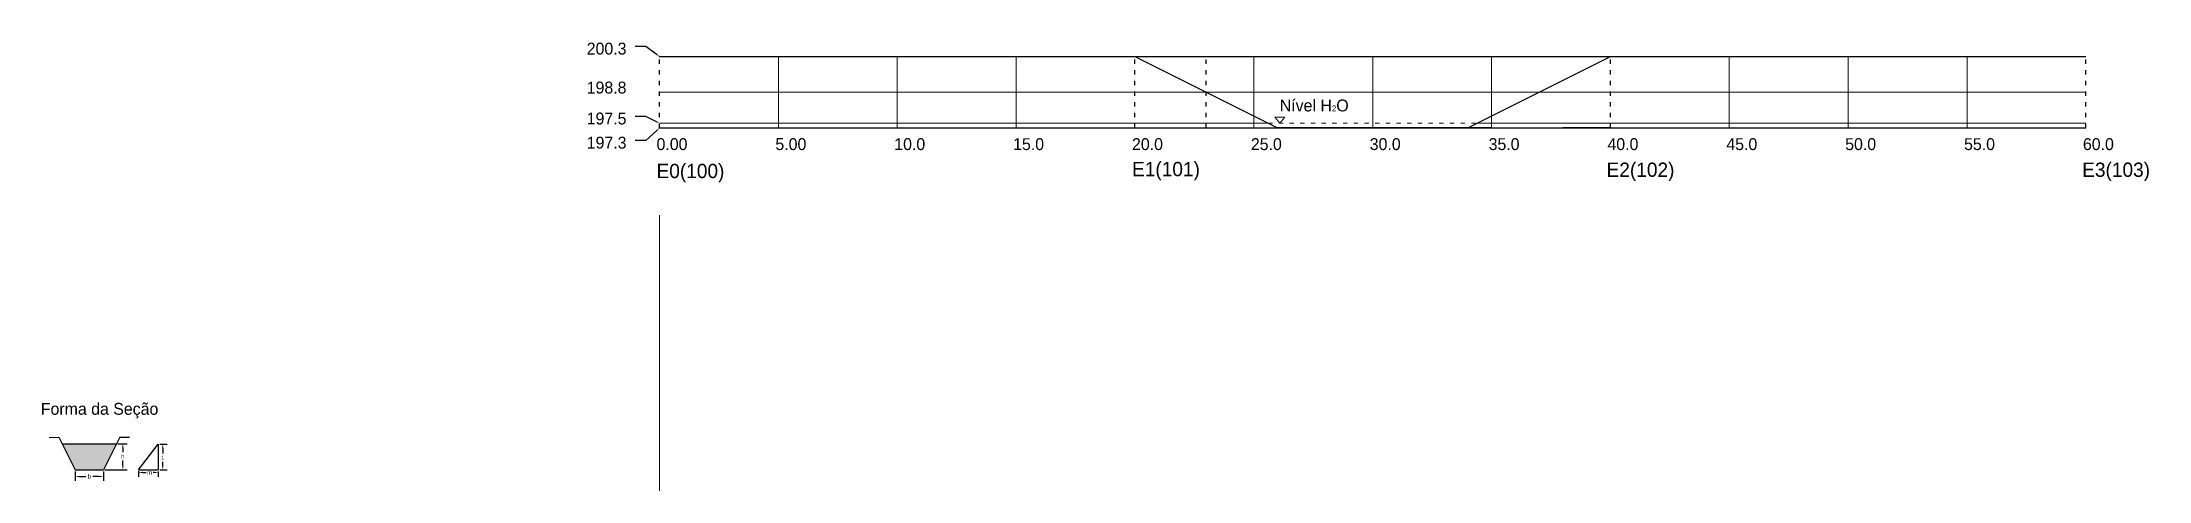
# Model space of a CAD drawing. Extents: x -26 to 144, y 0 to 202.
# Drawn here: x -26 to 62.6, y 182.5 to 200.9 of the extents above; entities that cross this region are included whole.
import ezdxf
from ezdxf import colors
from ezdxf.entities.mleader import LeaderData, LeaderLine
from ezdxf.math import Vec2, Vec3

# ---------------------------------------------------------------- set-up
doc = ezdxf.new("R2010")
doc.units = 0
doc.header["$MEASUREMENT"] = 0
doc.linetypes.add('ACAD_ISO03W100', pattern=[30, 12, -18])
doc.layers.get('0').update_dxf_attribs({"linetype": 'CONTINUOUS'})
doc.layers.get('DEFPOINTS').update_dxf_attribs({"linetype": 'CONTINUOUS'})
doc.layers.add('PAREDE', color=7, linetype='CONTINUOUS')
doc.styles.add('PADRÃO', font='', dxfattribs={"height": 0.2})
doc.styles.get('PADRÃO').set_extended_font_data('AvantGarde Bk BT')
doc.dimstyles.get("Standard").update_dxf_attribs({"dimtxt": 0.18, "dimasz": 0.18, "dimexe": 0.18, "dimexo": 0.0625, "dimgap": 0.09, "dimtad": 0, "dimtih": 1, "dimtoh": 1, "dimdec": 4, "dimzin": 0, "dimdsep": 46, "dimtxsty": 'Standard', "dimcen": 0.09, "dimadec": 0, "dimazin": 0, "dimtfac": 1, "dimtdec": 4, "dimtofl": 0, "dimtmove": 0, "dimatfit": 3, "dimfxl": 1, "dimtolj": 1, "dimtzin": 0, "dimarcsym": 0})

msp = doc.modelspace()

# ---------------------------------------------------------------- texts
at = {"insert": (-26.02489, 185.74778), "char_height": 0.5, "attachment_point": 1}
msp.add_mtext_dynamic_manual_height_columns('Forma da Seção', width=23.5886393, gutter_width=12.5, heights=[0], dxfattribs=at)
at = {"layer": 'PAREDE', "color": 1, "ltscale": 0.015, "char_height": 0.5, "attachment_point": 1, "style": 'PADRÃO'}
for s, insert in [('200.3', (-3.06238, 200.88566)), ('198.8', (-3.06309, 199.24815)), ('197.3', (-3.06238, 196.93326)), ('0.00', (-0.12546, 196.87171)), ('5.00', (4.87454, 196.87236)), ('10.0', (9.87454, 196.87171)), ('15.0', (14.87454, 196.87171)), ('20.0', (19.87454, 196.87171)), ('25.0', (24.87454, 196.87171)), ('30.0', (29.87454, 196.87171)), ('35.0', (34.87454, 196.87171)), ('40.0', (39.87454, 196.87171)), ('45.0', (44.87454, 196.87171)), ('50.0', (49.87454, 196.87171)), ('55.0', (54.87454, 196.87171)), ('60.0', (59.87454, 196.87171))]:
    msp.add_mtext_dynamic_manual_height_columns(s, width=0.4646871, gutter_width=1, heights=[0], dxfattribs=dict(at, insert=insert))
at = {"layer": 'PAREDE', "color": 4, "ltscale": 0.015, "char_height": 0.5, "attachment_point": 1, "style": 'PADRÃO'}
for s, width, insert in [('Nível H{\\H0.5x;2}O', 4.9316129, (26.09023, 198.49521)), ('197.5', 0.4646871, (-3.06309, 197.94815))]:
    msp.add_mtext_dynamic_manual_height_columns(s, width=width, gutter_width=1, heights=[0], dxfattribs=dict(at, insert=insert))
at = {"layer": 'PAREDE', "ltscale": 0.015, "char_height": 0.6, "attachment_point": 1, "style": 'PADRÃO'}
for s, insert in [('E1(101)', (19.87694, 195.87401)), ('E2(102)', (39.83765, 195.84623)), ('E3(103)', (59.84342, 195.84623)), ('E0(100)', (-0.12546, 195.79356))]:
    msp.add_mtext_dynamic_manual_height_columns(s, width=0.4646871, gutter_width=1, heights=[0], dxfattribs=dict(at, insert=insert))

# ---------------------------------------------------------------- blocks, each defined once
blk = doc.blocks.new('*D24')
at = {"color": 0, "lineweight": -2, "transparency": 16777216}
for p, q in [((-24.579, 182.87), (-24.579, 182.473)), ((-24.399, 182.653), (-24.134, 182.653)), ((-23.57, 182.653), (-23.834, 182.653)), ((-23.39, 182.87), (-23.39, 182.473))]:
    blk.add_line(p, q, dxfattribs=at)
at = {"color": 0, "lineweight": 5, "transparency": 16777216}
for points in [[(-24.399, 182.683), (-24.399, 182.623), (-24.579, 182.653)], [(-23.57, 182.683), (-23.57, 182.623), (-23.39, 182.653)]]:
    blk.add_solid(points, dxfattribs=at)
at = {"layer": 'DEFPOINTS', "color": 0, "lineweight": 5, "transparency": 16777216}
for p in [(-24.579, 182.933), (-23.39, 182.933), (-23.39, 182.653)]:
    blk.add_point(p, dxfattribs=at)
at = {"color": 0, "transparency": 16777216, "insert": (-23.984, 182.653), "char_height": 0.18, "attachment_point": 5}
blk.add_mtext('\\A1;b', dxfattribs=at)
blk = doc.blocks.new('*D25')
at = {"color": 0, "lineweight": -2, "transparency": 16777216}
for p, q in [((-21.92, 182.873), (-21.92, 182.647)), ((-21.74, 182.826), (-21.6, 182.826)), ((-21.263, 182.825), (-21.3, 182.825)), ((-21.083, 182.87), (-21.084, 182.644))]:
    blk.add_line(p, q, dxfattribs=at)
at = {"color": 0, "lineweight": 5, "transparency": 16777216}
for points in [[(-21.74, 182.856), (-21.74, 182.796), (-21.92, 182.827)], [(-21.263, 182.855), (-21.263, 182.795), (-21.083, 182.824)]]:
    blk.add_solid(points, dxfattribs=at)
at = {"layer": 'DEFPOINTS', "color": 0, "lineweight": 5, "transparency": 16777216}
for p in [(-21.919, 182.936), (-21.083, 182.933), (-21.083, 182.824)]:
    blk.add_point(p, dxfattribs=at)
at = {"color": 0, "transparency": 16777216, "insert": (-21.45, 182.826), "char_height": 0.18, "attachment_point": 5}
blk.add_mtext('\\A1;m', dxfattribs=at)
blk = doc.blocks.new('*D23')
at = {"color": 0, "lineweight": -2, "transparency": 16777216}
for p, q in [((-22.779, 184.033), (-22.395, 184.033)), ((-22.575, 183.853), (-22.575, 183.68)), ((-23.327, 182.933), (-22.395, 182.933)), ((-22.575, 183.113), (-22.575, 183.32))]:
    blk.add_line(p, q, dxfattribs=at)
at = {"color": 0, "lineweight": 5, "transparency": 16777216}
for points in [[(-22.605, 183.853), (-22.545, 183.853), (-22.575, 184.033)], [(-22.605, 183.113), (-22.545, 183.113), (-22.575, 182.933)]]:
    blk.add_solid(points, dxfattribs=at)
at = {"layer": 'DEFPOINTS', "color": 0, "lineweight": 5, "transparency": 16777216}
for p in [(-22.842, 184.033), (-22.575, 184.033), (-23.39, 182.933)]:
    blk.add_point(p, dxfattribs=at)
at = {"color": 0, "transparency": 16777216, "insert": (-22.575, 183.5), "char_height": 0.18, "attachment_point": 5}
blk.add_mtext('\\A1;h', dxfattribs=at)
blk = doc.blocks.new('*D26')
at = {"color": 0, "lineweight": -2, "transparency": 16777216}
for p, q in [((-21.02, 184.014), (-20.717, 184.014)), ((-20.897, 183.834), (-20.897, 183.626)), ((-21.02, 182.933), (-20.717, 182.933)), ((-20.897, 183.113), (-20.897, 183.266))]:
    blk.add_line(p, q, dxfattribs=at)
at = {"color": 0, "lineweight": 5, "transparency": 16777216}
for points in [[(-20.927, 183.834), (-20.867, 183.834), (-20.897, 184.014)], [(-20.927, 183.113), (-20.867, 183.113), (-20.897, 182.933)]]:
    blk.add_solid(points, dxfattribs=at)
at = {"layer": 'DEFPOINTS', "color": 0, "lineweight": 5, "transparency": 16777216}
for p in [(-21.083, 184.014), (-21.083, 182.933), (-20.897, 182.933)]:
    blk.add_point(p, dxfattribs=at)
at = {"color": 0, "transparency": 16777216, "insert": (-20.897, 183.446), "char_height": 0.18, "width": 0.57734, "attachment_point": 5}
blk.add_mtext('\\A1;1', dxfattribs=at)

# ---------------------------------------------------------------- dimensions: what is measured, and where the dimension line sits
at = {"color": 1}
for base, p1, p2, angle, text, picture, middle, dimtype in [((-22.57547, 184.03272), (-23.38974, 182.93295), (-22.84175, 184.03272), 90, 'h', '*D23', (-22.57547, 183.49965), 160), ((-20.89684, 182.93295), (-21.08295, 184.01363), (-21.08295, 182.93295), 90, '1', '*D26', (-20.89684, 183.44619), 160), ((-21.0833, 182.82433), (-21.91941, 182.93567), (-21.08295, 182.93295), 359.814093, 'm', '*D25', (-21.45038, 182.82552), 161)]:
    dim = msp.add_linear_dim(base=base, p1=p1, p2=p2, angle=angle, text=text, dimstyle='Standard', dxfattribs=at)
    dim.commit()
    dim.dimension.update_dxf_attribs({"geometry": picture, "text_midpoint": middle, "dimtype": dimtype})
dim = msp.add_linear_dim(base=(-23.38974, 182.65251), p1=(-24.57872, 182.93295), p2=(-23.38974, 182.93295), text='b', dimstyle='Standard', dxfattribs=at)
dim.commit()
dim.dimension.update_dxf_attribs({"geometry": '*D24', "text_midpoint": (-23.98423, 182.65251)})

# ---------------------------------------------------------------- hatches: boundary and pattern name
h = msp.add_hatch(color=4)
h.dxf.hatch_style = 1
h.paths.add_polyline_path([(-22.84175, 184.03272), (-25.12671, 184.03272), (-24.57872, 182.93295), (-23.38974, 182.93295)])

# ---------------------------------------------------------------- linework, layer by layer
at = {"color": 18, "ltscale": 2, "true_color": 0x000000}
for p, q in [((-25.67122, 184.29722), (-25.26158, 184.30342)), ((-25.26158, 184.30342), (-24.57872, 182.93295)), ((-22.70688, 184.30342), (-23.38974, 182.93295)), ((-22.70688, 184.30342), (-22.29724, 184.30961)), ((-21.91941, 182.93567), (-21.08295, 184.01363)), ((-21.08295, 184.01363), (-21.08295, 182.93295)), ((-24.57872, 182.93295), (-23.38974, 182.93295)), ((-21.91941, 182.93567), (-21.08295, 182.93295))]:
    msp.add_line(p, q, dxfattribs=at)
at = {"color": 4, "ltscale": 2}
msp.add_line((-25.12671, 184.03272), (-22.84175, 184.03272), dxfattribs=at)
at = {"layer": 'PAREDE', "color": 5, "ltscale": 0.015}
for p, q in [((0, 200.3), (20, 200.3)), ((20, 200.3), (26, 197.3)), ((34, 197.3), (40, 200.3)), ((40, 200.3), (60, 200.3)), ((34, 197.3), (26, 197.3))]:
    msp.add_line(p, q, dxfattribs=at)
at = {"layer": 'PAREDE', "color": 1, "linetype": 'ACAD_ISO03W100', "ltscale": 0.015}
for p, q in [((0, 197.3), (0, 200.3)), ((20, 197.3), (20, 200.3)), ((40, 197.3), (40, 200.3)), ((60, 197.3), (60, 200.3))]:
    msp.add_line(p, q, dxfattribs=at)
at = {"layer": 'PAREDE', "linetype": 'Continuous', "lineweight": 5, "ltscale": 0.015}
msp.add_line((5, 197.30065), (5, 200.3), dxfattribs=at)
at = {"layer": 'PAREDE', "linetype": 'ByBlock', "lineweight": 5, "ltscale": 0.015}
for p, q in [((10, 197.3), (10, 200.3)), ((15, 197.3), (15, 200.3)), ((25, 197.3), (25, 200.3)), ((30, 197.3), (30, 200.3)), ((35, 197.3), (35, 200.3)), ((45, 197.3), (45, 200.3)), ((50, 197.3), (50, 200.3)), ((55, 197.3), (55, 200.3)), ((30, 197.3), (30, 198.7)), ((30, 197.3), (30, 198.2)), ((30, 197.3), (30, 197.4))]:
    msp.add_line(p, q, dxfattribs=at)
at = {"layer": 'PAREDE', "ltscale": 0.015}
for p, q in [((20, 200.3), (40, 200.3)), ((0, 197.3), (60, 197.3)), ((0, 197.3), (5, 197.3)), ((5, 197.3), (10, 197.3)), ((10, 197.3), (15, 197.3)), ((15, 197.3), (20, 197.3)), ((20, 197.3), (25, 197.3)), ((25, 197.3), (27, 197.3)), ((25, 197.3), (26, 197.3)), ((30, 197.3), (35, 197.3)), ((35, 197.3), (34, 197.3)), ((35, 197.3), (40, 197.3)), ((40, 197.3), (38, 197.3)), ((40, 197.3), (45, 197.3)), ((45, 197.3), (50, 197.3)), ((50, 197.3), (55, 197.3))]:
    msp.add_line(p, q, dxfattribs=at)
at = {"layer": 'PAREDE', "color": 1, "linetype": 'ACAD_ISO03W100', "ltscale": 0.015}
msp.add_lwpolyline([(23, 197.3), (23, 197.3), (23, 200.3)], dxfattribs=at)
at = {"layer": 'PAREDE', "linetype": 'ByBlock', "lineweight": 5, "ltscale": 0.015}
msp.add_lwpolyline([(0, 198.8), (60, 198.8)], dxfattribs=at)
at = {"layer": 'PAREDE', "color": 4, "linetype": 'ByBlock', "lineweight": 5, "ltscale": 0.015}
for points in [[(26.09023, 197.5), (26.09023, 197.5), (26.3046, 197.75935), (25.87586, 197.75935), (26.09023, 197.5)], [(0, 197.5), (0, 197.5), (25.6, 197.5)], [(34.4, 197.5), (60, 197.5)]]:
    msp.add_lwpolyline(points, dxfattribs=at)
at = {"layer": 'PAREDE', "color": 4, "linetype": 'ACAD_ISO03W100', "lineweight": 5, "ltscale": 0.015}
msp.add_lwpolyline([(25.6, 197.5), (34.4, 197.5)], dxfattribs=at)
at = {"layer": 'PAREDE', "color": 3, "linetype": 'ByBlock', "lineweight": 5, "ltscale": 0.015}
msp.add_lwpolyline([(0, 0), (0, 193.63834)], dxfattribs=at)
at = {"layer": 'PAREDE', "ltscale": 0.015}
for p in [(0, 200.3), (0, 198.8), (0, 197.3)]:
    msp.add_point(p, dxfattribs=at)

msp.set_redraw_order([(e.dxf.handle, doc.entitydb.next_handle()) for e in msp.query("TEXT MTEXT ATTDEF DIMENSION ARC_DIMENSION")])  # texts and dimensions are drawn at this point

# ---------------------------------------------------------------- leaders
at = {"layer": 'PAREDE', "color": 1, "linetype": 'ByBlock', "lineweight": 5, "ltscale": 0.015}
ml = msp.add_multileader_mtext('Standard', dxfattribs=at)
ml.set_content('', color=1)
ml.set_leader_properties()
ml.build(insert=Vec2(0, 0))
ml.multileader.update_dxf_attribs({"text_right_attachment_type": 6, "dogleg_length": 0.36, "arrow_head_size": 0.18})
ctx = ml.context
ctx.base_point, ctx.char_height, ctx.arrow_head_size, ctx.landing_gap_size, ctx.plane_origin = Vec3(-1.11243, 200.81551), 0.18, 0.18, 0.09, Vec3(0, 200.3)
ctx.right_attachment, ctx.text_align_type = 6, 2
notes = []
notes.append((ctx, [(0, (1, 1, 0), (-0.57243, 200.72551), (-1, 0), 0.36, [(0, [(0, 200.3)], 0, [])])]))
ctx.mtext.insert, ctx.mtext.alignment, ctx.mtext.flow_direction = Vec3(-1.02243, 200.90551), 3, 5
at = {"layer": 'PAREDE', "color": 4, "linetype": 'ByBlock', "lineweight": 5, "ltscale": 0.015}
ml = msp.add_multileader_mtext('Standard', dxfattribs=at)
ml.set_content('', color=4)
ml.set_leader_properties()
ml.build(insert=Vec2(0, 0))
ml.multileader.update_dxf_attribs({"text_right_attachment_type": 6, "dogleg_length": 0.36, "arrow_head_size": 0.18})
ctx = ml.context
ctx.base_point, ctx.char_height, ctx.arrow_head_size, ctx.landing_gap_size, ctx.plane_origin = Vec3(-1.11243, 197.86912), 0.18, 0.18, 0.09, Vec3(0, 197.5)
ctx.right_attachment, ctx.text_align_type = 6, 2
notes.append((ctx, [(0, (1, 1, 0), (-0.57243, 197.77912), (-1, 0), 0.36, [(0, [(0, 197.5)], 0, [])])]))
ctx.mtext.insert, ctx.mtext.alignment, ctx.mtext.flow_direction = Vec3(-1.02243, 197.95912), 3, 5
at = {"layer": 'PAREDE', "color": 1, "linetype": 'ByBlock', "lineweight": 5, "ltscale": 0.015}
ml = msp.add_multileader_mtext('Standard', dxfattribs=at)
ml.set_content('', color=1)
ml.set_leader_properties()
ml.build(insert=Vec2(0, 0))
ml.multileader.update_dxf_attribs({"text_right_attachment_type": 6, "dogleg_length": 0.36, "arrow_head_size": 0.18})
ctx = ml.context
ctx.base_point, ctx.char_height, ctx.arrow_head_size, ctx.landing_gap_size, ctx.plane_origin = Vec3(-1.11243, 196.8637), 0.18, 0.18, 0.09, Vec3(0, 197.3)
ctx.right_attachment, ctx.text_align_type = 6, 2
notes.append((ctx, [(0, (1, 1, 0), (-0.57243, 196.7737), (-1, 0), 0.36, [(0, [(0, 197.3)], 0, [])])]))
ctx.mtext.insert, ctx.mtext.alignment, ctx.mtext.flow_direction = Vec3(-1.02243, 196.9537), 3, 5
for ctx, leaders in notes:
    for number, flags, end, landing, length, lines in leaders:
        leader = LeaderData()
        leader.index, (leader.has_last_leader_line, leader.has_dogleg_vector, leader.attachment_direction) = number, flags
        leader.last_leader_point, leader.dogleg_vector, leader.dogleg_length = Vec3(end), Vec3(landing), length
        for number, points, colour, breaks in lines:
            line = LeaderLine()
            line.index, line.vertices, line.color, line.breaks = number, Vec3.list(points), colors.encode_raw_color(colour), breaks
            leader.lines.append(line)
        ctx.leaders.append(leader)

doc.saveas('drawing.dxf')
